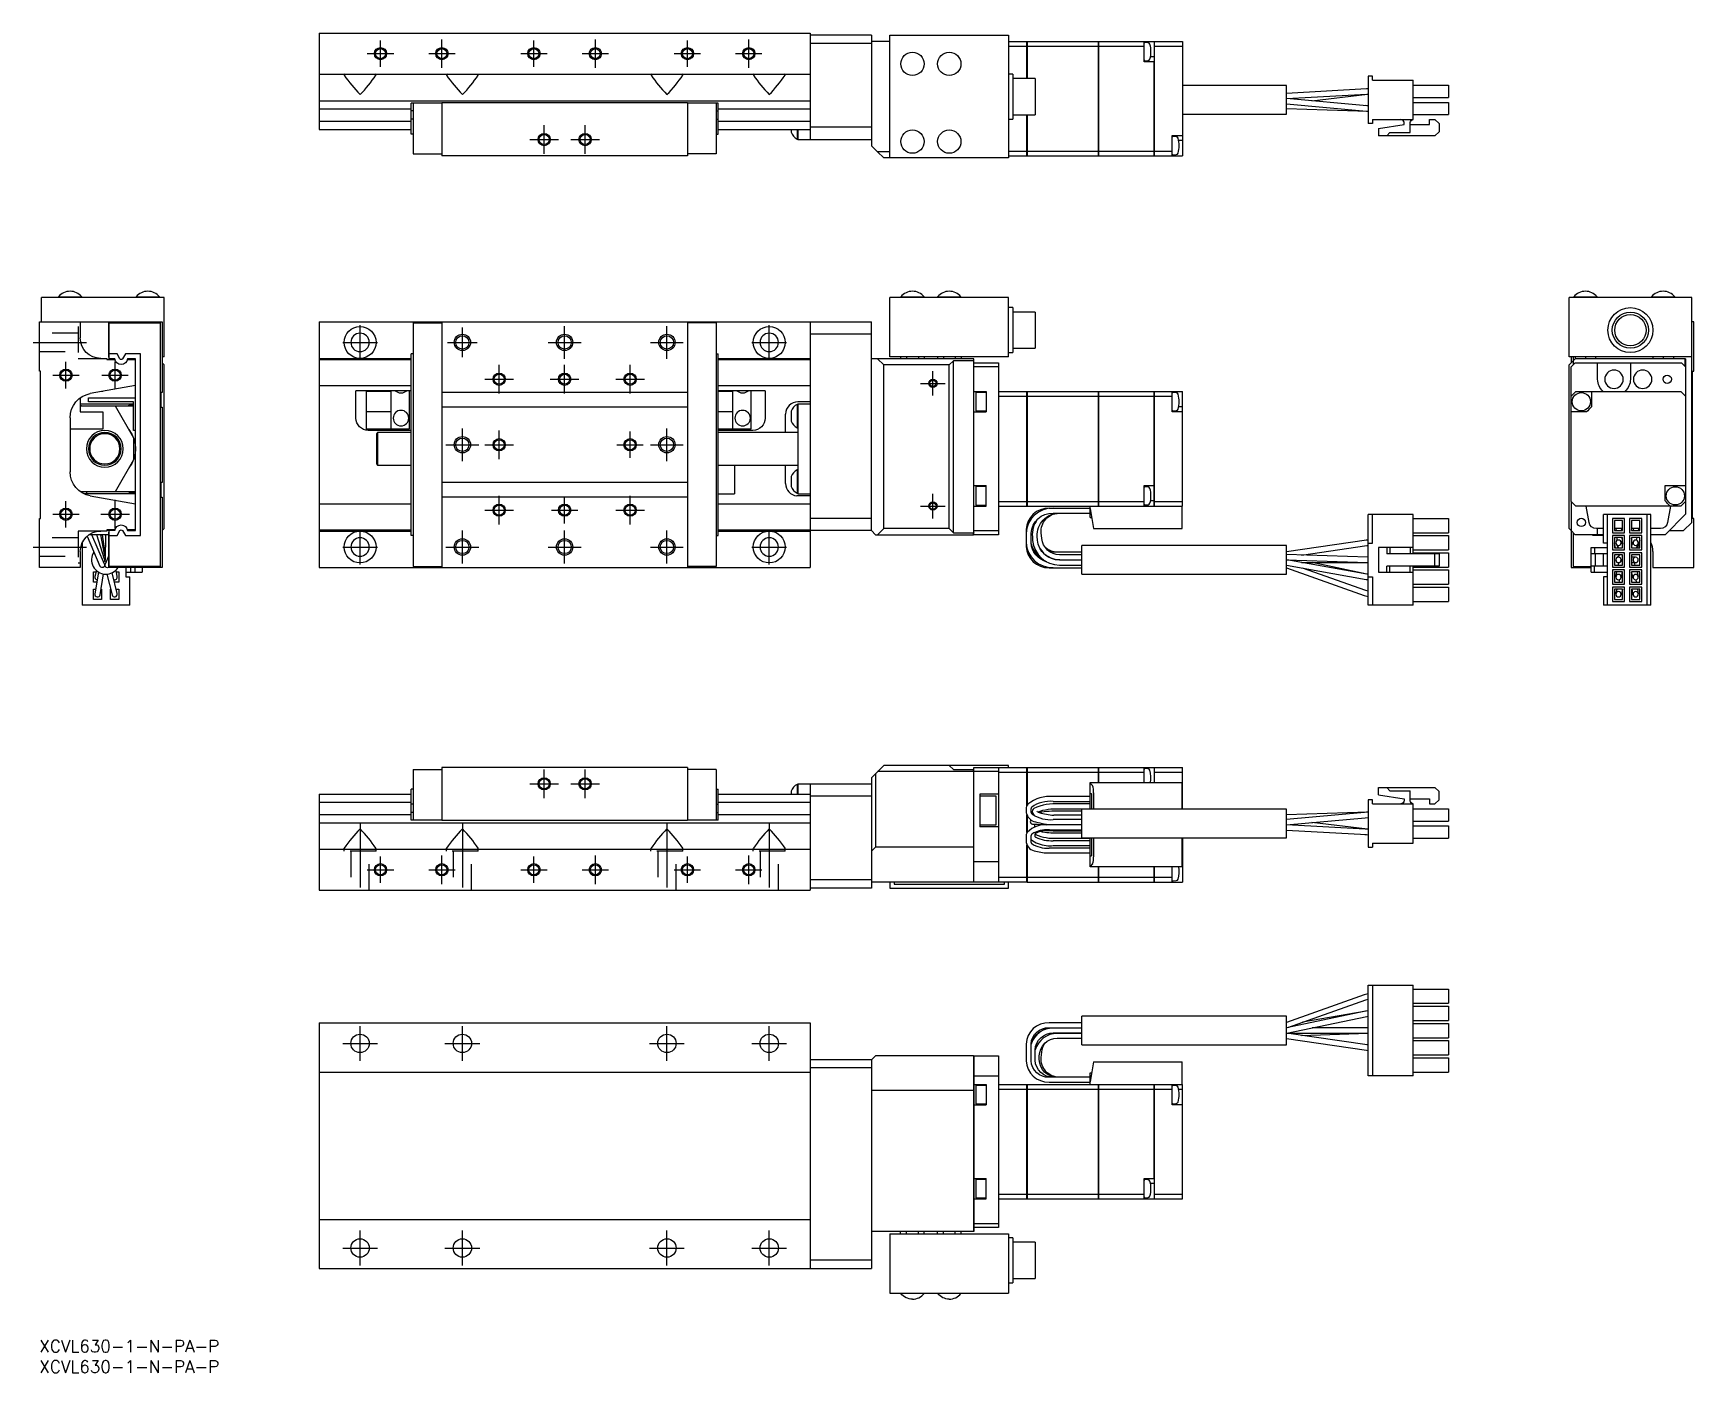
# Model space of a CAD drawing. Extents: x -1 to 404, y -8 to 319.
import ezdxf

# ---------------------------------------------------------------- set-up
doc = ezdxf.new("R2010")
doc.units = 0
doc.header["$LTSCALE"] = 0.5
doc.linetypes.add('CENTER', pattern=[50.8, 31.75, -6.35, 6.35, -6.35])
doc.linetypes.add('DASHED', pattern=[19.05, 12.7, -6.35])
for name, color, linetype in [('MSM_CENTER', 1, 'CENTER'), ('MSM_CONTINUOUS', 7, 'CONTINUOUS'), ('MSM_DASHED', 4, 'DASHED'), ('MSM_NARROW', 5, 'CONTINUOUS'), ('MSM_PART_NUMBER', 7, 'CONTINUOUS')]:
    doc.layers.add(name, color=color, linetype=linetype)
doc.styles.get("Standard").update_dxf_attribs({"font": 'txt.shx', "height": 3, "bigfont": 'bigfont.shx'})

msp = doc.modelspace()

# ---------------------------------------------------------------- texts
at = {"layer": 'MSM_PART_NUMBER'}
for p in [(0, -3), (0, -8)]:
    msp.add_text('XCVL630-1-N-PA-P', height=3, dxfattribs=at).set_placement(p)

# ---------------------------------------------------------------- linework, layer by layer
at = {"layer": 'MSM_CENTER'}
for p, q in [((83.38, 311.18), (83.38, 317.64)), ((98.38, 310.91), (98.38, 317.91)), ((120.88, 311.18), (120.88, 317.64)), ((135.88, 310.91), (135.88, 317.91)), ((158.38, 311.18), (158.38, 317.64)), ((173.38, 310.91), (173.38, 317.91)), ((80.15, 314.41), (86.61, 314.41)), ((95.15, 314.41), (101.61, 314.41)), ((117.65, 314.41), (124.11, 314.41)), ((132.65, 314.41), (139.11, 314.41)), ((155.15, 314.41), (161.61, 314.41)), ((170.15, 314.41), (176.61, 314.41)), ((123.38, 289.91), (123.38, 296.91)), ((133.38, 289.91), (133.38, 296.91)), ((119.88, 293.41), (126.88, 293.41)), ((129.88, 293.41), (136.88, 293.41)), ((78.38, 239.58), (78.38, 248.08)), ((128.38, 239.83), (128.38, 247.83)), ((153.38, 239.83), (153.38, 247.83)), ((178.38, 239.58), (178.38, 248.08)), ((-1.5, 243.83), (11.5, 243.83)), ((74.13, 243.83), (82.63, 243.83)), ((99.76, 243.83), (107.01, 243.83)), ((103.38, 240.21), (103.38, 247.46)), ((124.38, 243.83), (132.38, 243.83)), ((149.38, 243.83), (157.38, 243.83)), ((174.13, 243.83), (182.63, 243.83)), ((3.27, 235.83), (9.73, 235.83)), ((6.5, 232.61), (6.5, 239.06)), ((15.27, 235.83), (21.73, 235.83)), ((18.5, 232.61), (18.5, 239.06)), ((112.38, 231.33), (112.38, 238.33)), ((128.38, 231.33), (128.38, 238.33)), ((144.38, 231.33), (144.38, 238.33)), ((218.38, 230.83), (218.38, 236.83)), ((108.88, 234.83), (115.88, 234.83)), ((124.88, 234.83), (131.88, 234.83)), ((140.88, 234.83), (147.88, 234.83)), ((215.38, 233.83), (221.38, 233.83)), ((103.38, 214.83), (103.38, 222.83)), ((112.38, 215.33), (112.38, 222.33)), ((144.38, 215.61), (144.38, 222.06)), ((153.38, 214.83), (153.38, 222.83)), ((99.38, 218.83), (107.38, 218.83)), ((108.88, 218.83), (115.88, 218.83)), ((141.15, 218.83), (147.61, 218.83)), ((149.38, 218.83), (157.38, 218.83)), ((6.5, 198.61), (6.5, 205.06)), ((18.5, 198.33), (18.5, 205.33)), ((112.38, 199.33), (112.38, 206.33)), ((128.38, 199.61), (128.38, 206.06)), ((144.38, 199.33), (144.38, 206.33)), ((215.38, 203.83), (221.38, 203.83)), ((218.38, 200.83), (218.38, 206.83)), ((3.27, 201.83), (9.73, 201.83)), ((15, 201.83), (22, 201.83)), ((108.88, 202.83), (115.88, 202.83)), ((125.15, 202.83), (131.61, 202.83)), ((140.88, 202.83), (147.88, 202.83)), ((78.38, 189.58), (78.38, 198.08)), ((103.38, 189.83), (103.38, 197.83)), ((128.38, 189.83), (128.38, 197.83)), ((153.38, 189.83), (153.38, 197.83)), ((178.38, 189.58), (178.38, 198.08)), ((-1.5, 193.83), (11.5, 193.83)), ((74.13, 193.83), (82.63, 193.83)), ((99.38, 193.83), (107.38, 193.83)), ((124.38, 193.83), (132.38, 193.83)), ((149.38, 193.83), (157.38, 193.83)), ((174.13, 193.83), (182.63, 193.83)), ((123.38, 132.45), (123.38, 139.45)), ((133.38, 132.45), (133.38, 139.45)), ((119.88, 135.95), (126.88, 135.95)), ((129.88, 135.95), (136.88, 135.95)), ((78.38, 126.45), (78.38, 107.95)), ((103.38, 126.45), (103.38, 107.95)), ((153.38, 126.45), (153.38, 107.95)), ((178.38, 126.45), (178.38, 107.95)), ((83.38, 111.72), (83.38, 118.18)), ((98.38, 111.45), (98.38, 118.45)), ((120.88, 111.72), (120.88, 118.18)), ((135.88, 111.45), (135.88, 118.45)), ((158.38, 111.72), (158.38, 118.18)), ((173.38, 111.45), (173.38, 118.45)), ((80.15, 114.95), (86.61, 114.95)), ((95.15, 114.95), (101.61, 114.95)), ((117.65, 114.95), (124.11, 114.95)), ((132.65, 114.95), (139.11, 114.95)), ((155.15, 114.95), (161.61, 114.95)), ((170.15, 114.95), (176.61, 114.95)), ((78.38, 68.25), (78.38, 76.75)), ((103.38, 68.25), (103.38, 76.75)), ((153.38, 68.25), (153.38, 76.75)), ((178.38, 68.25), (178.38, 76.75)), ((74.13, 72.5), (82.63, 72.5)), ((99.13, 72.5), (107.63, 72.5)), ((149.13, 72.5), (157.63, 72.5)), ((174.13, 72.5), (182.63, 72.5)), ((78.38, 18.25), (78.38, 26.75)), ((103.38, 18.25), (103.38, 26.75)), ((153.38, 18.25), (153.38, 26.75)), ((178.38, 18.25), (178.38, 26.75)), ((74.13, 22.5), (82.63, 22.5)), ((99.13, 22.5), (107.63, 22.5)), ((149.13, 22.5), (157.63, 22.5)), ((174.13, 22.5), (182.63, 22.5))]:
    msp.add_line(p, q, dxfattribs=at)
at = {"layer": 'MSM_CONTINUOUS'}
for p, q in [((68.38, 319.41), (188.38, 319.41)), ((68.38, 319.41), (68.38, 295.91)), ((188.38, 319.41), (188.38, 293.41)), ((203.38, 318.91), (188.38, 318.91)), ((203.38, 316.91), (188.38, 316.91)), ((203.38, 318.91), (203.38, 291.91)), ((207.88, 317.41), (203.38, 317.41)), ((207.88, 318.91), (236.88, 318.91)), ((207.88, 288.91), (207.88, 318.91)), ((236.88, 318.91), (236.88, 288.91)), ((236.88, 317.41), (241.37, 317.41)), ((241.37, 308.33), (241.37, 317.41)), ((241.38, 317.41), (241.38, 308.33)), ((241.38, 317.41), (258.87, 317.41)), ((258.87, 289.41), (258.87, 317.41)), ((258.88, 317.4), (258.87, 317.4)), ((258.88, 317.41), (272.48, 317.41)), ((258.88, 317.41), (258.88, 289.41)), ((269.98, 312.41), (269.98, 317.41)), ((270.97, 317.07), (270.2, 317.14)), ((272.49, 317.41), (279.38, 317.41)), ((272.49, 317.41), (272.49, 289.41)), ((279.38, 317.41), (279.38, 289.41)), ((236.88, 316.25), (241.37, 316.25)), ((241.38, 316.25), (258.87, 316.25)), ((258.88, 316.24), (258.87, 316.24)), ((258.88, 316.25), (269.98, 316.25)), ((270.2, 312.68), (270.97, 312.74)), ((272.48, 313.66), (271.55, 313.66)), ((272.49, 316.25), (279.38, 316.25)), ((68.38, 309.41), (188.38, 309.41)), ((74.64, 309.41), (74.48, 309.28)), ((74.48, 309.28), (74.51, 309.17)), ((82.28, 309.29), (82.13, 309.41)), ((82.25, 309.15), (82.28, 309.25)), ((82.28, 309.25), (82.28, 309.29)), ((99.64, 309.41), (99.48, 309.28)), ((99.48, 309.28), (99.51, 309.17)), ((107.28, 309.29), (107.13, 309.41)), ((107.25, 309.15), (107.28, 309.25)), ((107.28, 309.25), (107.28, 309.29)), ((149.64, 309.41), (149.48, 309.28)), ((149.48, 309.28), (149.51, 309.17)), ((157.28, 309.29), (157.13, 309.41)), ((157.25, 309.15), (157.28, 309.25)), ((157.28, 309.25), (157.28, 309.29)), ((174.64, 309.41), (174.48, 309.28)), ((174.48, 309.28), (174.51, 309.17)), ((182.28, 309.29), (182.13, 309.41)), ((182.25, 309.15), (182.28, 309.25)), ((182.28, 309.25), (182.28, 309.29)), ((237.88, 309.41), (236.88, 309.41)), ((237.88, 309.41), (237.88, 298.41)), ((241.38, 308.48), (241.37, 308.46)), ((272.48, 312.41), (269.98, 312.41)), ((272.48, 289.41), (272.48, 312.41)), ((324.78, 308.91), (324.78, 297.31)), ((325.78, 308.91), (324.78, 308.91)), ((325.78, 307.91), (325.78, 308.91)), ((243.38, 308.33), (237.88, 308.33)), ((243.38, 308.33), (243.38, 299.48)), ((304.78, 306.64), (279.38, 306.64)), ((304.78, 299.64), (304.78, 306.64)), ((324.36, 305.83), (304.78, 304.71)), ((304.78, 303.41), (324.44, 304.54)), ((311.01, 302.86), (324.56, 304.52)), ((324.78, 305.85), (324.36, 305.83)), ((324.44, 304.54), (324.78, 304.55)), ((324.77, 304.54), (324.78, 304.54)), ((325.78, 307.91), (335.78, 307.91)), ((335.78, 298.31), (335.78, 307.91)), ((335.78, 306.71), (344.38, 306.71)), ((344.38, 306.71), (344.38, 303.71)), ((68.38, 302.91), (188.38, 302.91)), ((68.38, 300.94), (90.88, 300.94)), ((98.38, 302.31), (90.88, 302.31)), ((90.88, 294.71), (90.88, 302.31)), ((91.38, 300.43), (90.88, 300.43)), ((91.38, 302.31), (91.38, 289.91)), ((158.38, 302.41), (98.38, 302.41)), ((98.38, 302.41), (98.38, 289.41)), ((158.38, 302.41), (158.38, 289.41)), ((165.88, 302.31), (158.38, 302.31)), ((165.38, 302.31), (165.38, 289.91)), ((165.38, 300.43), (165.88, 300.43)), ((165.88, 294.71), (165.88, 302.31)), ((165.88, 300.94), (188.38, 300.94)), ((304.78, 302.11), (324.31, 300.39)), ((304.78, 301.01), (324.65, 300.36)), ((324.43, 301.69), (304.81, 303.41)), ((324.78, 301.68), (324.01, 301.73)), ((324.31, 300.39), (324.78, 300.36)), ((324.78, 301.67), (324.43, 301.69)), ((324.65, 300.36), (324.78, 300.36)), ((335.78, 303.71), (344.38, 303.71)), ((335.78, 302.51), (344.38, 302.51)), ((344.38, 302.51), (344.38, 299.51)), ((68.38, 297.87), (90.88, 297.87)), ((91.38, 298.38), (90.88, 298.38)), ((165.38, 298.38), (165.88, 298.38)), ((165.88, 297.87), (188.38, 297.87)), ((203.38, 296.41), (188.38, 296.41)), ((236.88, 298.41), (237.88, 298.41)), ((237.88, 299.48), (243.38, 299.48)), ((241.37, 289.41), (241.37, 299.48)), ((241.37, 298.71), (241.38, 298.69)), ((241.38, 299.48), (241.38, 289.41)), ((279.38, 299.64), (304.78, 299.64)), ((325.78, 297.31), (324.78, 297.31)), ((325.78, 298.31), (335.78, 298.31)), ((325.78, 298.31), (325.78, 297.31)), ((327.28, 296.11), (333.53, 297.11)), ((333.53, 297.11), (333.53, 297.56)), ((335.03, 295.11), (335.03, 297.56)), ((335.03, 297.11), (339.78, 297.11)), ((335.78, 299.51), (344.38, 299.51)), ((339.78, 298.31), (341.08, 298.31)), ((339.78, 297.11), (339.78, 298.31)), ((341.08, 298.31), (342.08, 297.31)), ((342.08, 297.31), (342.08, 295.31)), ((68.38, 295.91), (90.88, 295.91)), ((91.38, 294.71), (90.88, 294.71)), ((165.38, 294.71), (165.88, 294.71)), ((165.88, 295.91), (188.38, 295.91)), ((183.73, 295.91), (183.73, 295.2)), ((185.18, 295.91), (185.18, 293.55)), ((185.18, 293.55), (185.38, 293.55)), ((185.38, 295.91), (185.38, 293.41)), ((185.38, 293.41), (203.38, 293.41)), ((276.88, 294.41), (279.38, 294.41)), ((276.88, 289.41), (276.88, 294.41)), ((277.86, 294.07), (277.09, 294.14)), ((279.38, 293.16), (278.44, 293.16)), ((327.28, 296.11), (327.28, 294.31)), ((341.08, 294.31), (327.28, 294.31)), ((329.28, 294.31), (330.08, 295.11)), ((330.08, 295.11), (335.03, 295.11)), ((342.08, 295.31), (341.08, 294.31)), ((91.38, 289.91), (98.38, 289.91)), ((158.38, 289.41), (98.38, 289.41)), ((165.38, 289.91), (158.38, 289.91)), ((204.88, 290.41), (203.38, 291.91)), ((207.88, 290.41), (204.88, 290.41)), ((206.38, 288.91), (204.88, 290.41)), ((236.88, 288.91), (206.38, 288.91)), ((236.88, 290.56), (241.37, 290.56)), ((236.88, 289.41), (241.37, 289.41)), ((241.38, 290.56), (258.87, 290.56)), ((241.38, 289.41), (258.87, 289.41)), ((258.88, 290.57), (258.87, 290.57)), ((258.88, 289.42), (258.87, 289.42)), ((258.88, 290.56), (272.48, 290.56)), ((258.88, 289.41), (272.48, 289.41)), ((272.49, 290.56), (276.88, 290.56)), ((272.49, 289.41), (279.38, 289.41)), ((277.09, 289.68), (277.86, 289.74)), ((0.5, 248.83), (0.5, 254.83)), ((30.5, 254.83), (0.5, 254.83)), ((4.65, 254.99), (10.35, 254.99)), ((4.65, 254.99), (4.65, 254.83)), ((10.35, 254.83), (10.35, 254.99)), ((23.65, 254.99), (29.35, 254.99)), ((23.65, 254.99), (23.65, 254.83)), ((29.35, 254.83), (29.35, 254.99)), ((30.5, 240.33), (30.5, 254.83)), ((207.88, 240.33), (207.88, 254.83)), ((236.88, 254.83), (207.88, 254.83)), ((210.53, 254.99), (216.23, 254.99)), ((210.53, 254.99), (210.53, 254.83)), ((216.23, 254.83), (216.23, 254.99)), ((219.53, 254.99), (225.23, 254.99)), ((219.53, 254.99), (219.53, 254.83)), ((225.23, 254.83), (225.23, 254.99)), ((236.88, 240.33), (236.88, 254.83)), ((237.88, 252.33), (236.88, 252.33)), ((237.88, 252.33), (237.88, 241.33)), ((403.84, 254.83), (373.84, 254.83)), ((373.84, 240.33), (373.84, 254.83)), ((374.99, 254.99), (380.69, 254.99)), ((374.99, 254.99), (374.99, 254.83)), ((380.69, 254.83), (380.69, 254.99)), ((393.99, 254.99), (399.69, 254.99)), ((393.99, 254.99), (393.99, 254.83)), ((399.69, 254.83), (399.69, 254.99)), ((403.84, 199.83), (403.84, 254.83)), ((0, 248.83), (30, 248.83)), ((0, 236.83), (0, 248.83)), ((10, 248.83), (10, 244.93)), ((17, 240.23), (17, 248.83)), ((17.1, 239.83), (17.1, 248.63)), ((17.1, 248.63), (29.5, 248.63)), ((29.5, 248.63), (29.5, 189.03)), ((30, 248.83), (30, 231.63)), ((68.38, 248.83), (68.38, 188.83)), ((68.38, 248.83), (203.38, 248.83)), ((91.38, 248.63), (98.38, 248.63)), ((91.38, 248.63), (91.38, 189.03)), ((98.38, 248.83), (98.38, 188.83)), ((158.38, 248.83), (158.38, 188.83)), ((165.38, 248.63), (158.38, 248.63)), ((165.38, 248.63), (165.38, 189.03)), ((188.38, 248.83), (188.38, 188.83)), ((203.38, 197.83), (203.38, 248.83)), ((243.38, 251.26), (237.88, 251.26)), ((243.38, 251.26), (243.38, 242.41)), ((404.34, 248.83), (403.84, 248.83)), ((404.34, 236.83), (404.34, 248.83)), ((203.38, 245.83), (188.38, 245.83)), ((15, 239.93), (16.5, 239.93)), ((16.5, 239.93), (16.5, 239.63)), ((16.5, 239.63), (18.46, 239.63)), ((17.1, 240.23), (17, 240.23)), ((18.98, 241.03), (17.1, 241.03)), ((18.42, 239.83), (17.1, 239.83)), ((19.66, 239.84), (18.98, 241.03)), ((21.03, 241.03), (20.34, 239.84)), ((24.7, 241.03), (21.03, 241.03)), ((21.54, 239.63), (23.5, 239.63)), ((23.5, 239.83), (21.58, 239.83)), ((23.5, 197.83), (23.5, 239.83)), ((24.7, 196.63), (24.7, 241.03)), ((30.5, 240.33), (30, 240.33)), ((68.38, 239.93), (90.88, 239.93)), ((68.38, 239.63), (90.88, 239.63)), ((90.88, 196.63), (90.88, 241.03)), ((91.38, 241.03), (90.88, 241.03)), ((165.38, 241.03), (165.88, 241.03)), ((165.88, 196.63), (165.88, 241.03)), ((165.88, 239.93), (188.38, 239.93)), ((165.88, 239.63), (188.38, 239.63)), ((228.38, 239.83), (203.38, 239.83)), ((206.38, 238.33), (204.88, 239.83)), ((236.88, 240.33), (207.88, 240.33)), ((210.5, 240.33), (210.5, 239.83)), ((211.94, 240.33), (211.94, 239.83)), ((214.83, 240.33), (214.83, 239.83)), ((216.27, 240.33), (216.27, 239.83)), ((219.5, 240.33), (219.5, 239.83)), ((220.94, 240.33), (220.94, 239.83)), ((223.83, 240.33), (223.83, 239.83)), ((225.27, 240.33), (225.27, 239.83)), ((228.38, 196.83), (228.38, 239.83)), ((236.88, 241.33), (237.88, 241.33)), ((237.88, 242.41), (243.38, 242.41)), ((403.84, 240.33), (373.84, 240.33)), ((375.34, 239.83), (373.84, 238.33)), ((374.34, 240.33), (374.34, 238.83)), ((374.84, 240.33), (374.84, 238.33)), ((375.34, 240.33), (375.34, 239.83)), ((402.34, 239.83), (375.34, 239.83)), ((377.84, 240.33), (377.84, 239.83)), ((380.34, 240.33), (380.34, 239.83)), ((394.34, 240.33), (394.34, 239.83)), ((396.84, 240.33), (396.84, 239.83)), ((399.34, 240.33), (399.34, 239.83)), ((402.24, 237.93), (402.24, 239.83)), ((402.34, 239.83), (402.34, 230.72)), ((0.3, 236.83), (0, 236.83)), ((0.3, 200.83), (0.3, 236.83)), ((30.5, 238.33), (30, 238.83)), ((30.5, 198.33), (30.5, 238.33)), ((206.38, 198.33), (206.38, 238.33)), ((222.38, 238.33), (206.38, 238.33)), ((223.38, 239.33), (222.38, 238.33)), ((222.38, 198.33), (222.38, 238.33)), ((228.38, 239.33), (223.38, 239.33)), ((223.38, 197.33), (223.38, 239.33)), ((228.38, 238.83), (234.38, 238.83)), ((234.38, 237.83), (228.38, 237.83)), ((234.38, 238.83), (234.38, 196.83)), ((373.84, 198.33), (373.84, 238.33)), ((375.34, 238.83), (374.34, 237.83)), ((374.34, 230.73), (374.34, 237.83)), ((375.34, 238.83), (401.34, 238.83)), ((380.84, 234.83), (380.84, 238.83)), ((388.84, 238.83), (388.84, 234.83)), ((402.34, 237.83), (401.34, 238.83)), ((404.04, 236.83), (404.34, 236.83)), ((404.04, 200.83), (404.04, 236.83)), ((23.5, 233.28), (12.46, 231.33)), ((15.5, 231.83), (15.29, 231.83)), ((15.5, 231.87), (15.5, 231.83)), ((30, 231.63), (29.65, 231.63)), ((29.65, 231.63), (29.65, 228.03)), ((68.38, 233.28), (90.88, 233.28)), ((90.88, 231.96), (77.38, 231.96)), ((77.38, 225.33), (77.38, 231.96)), ((79.88, 231.96), (79.88, 222.63)), ((85.88, 231.83), (79.88, 231.83)), ((85.88, 231.96), (85.88, 222.63)), ((90.38, 231.96), (90.38, 222.63)), ((158.38, 231.63), (98.38, 231.63)), ((165.88, 233.28), (188.38, 233.28)), ((177.38, 231.96), (165.88, 231.96)), ((169.38, 231.83), (165.88, 231.83)), ((169.38, 231.96), (169.38, 222.63)), ((173.88, 231.96), (173.88, 222.63)), ((177.38, 231.96), (177.38, 225.33)), ((228.38, 231.83), (231.38, 231.83)), ((228.88, 231.58), (228.88, 227.08)), ((231.38, 231.58), (228.88, 231.58)), ((231.38, 231.83), (231.38, 226.83)), ((234.38, 231.83), (241.37, 231.83)), ((241.37, 203.83), (241.37, 231.83)), ((241.38, 231.83), (258.87, 231.83)), ((241.38, 231.83), (241.38, 203.83)), ((258.87, 203.83), (258.87, 231.83)), ((258.88, 231.82), (258.87, 231.82)), ((258.88, 231.83), (272.48, 231.83)), ((258.88, 231.83), (258.88, 203.83)), ((272.48, 203.83), (272.48, 231.83)), ((272.49, 231.83), (279.38, 231.83)), ((272.49, 231.83), (272.49, 203.83)), ((276.88, 226.83), (276.88, 231.83)), ((277.86, 231.5), (277.09, 231.57)), ((279.38, 203.83), (279.38, 231.83)), ((375.49, 231.83), (401.18, 231.83)), ((379.34, 231.83), (379.34, 228.08)), ((10, 230.3), (10, 226.83)), ((10, 228.83), (23, 228.83)), ((10.05, 228.33), (23, 228.33)), ((12, 230.33), (23.5, 230.33)), ((12, 229.33), (12, 230.33)), ((23, 229.33), (12, 229.33)), ((18.5, 228.33), (23, 220.54)), ((23, 222.33), (23, 229.33)), ((29.65, 228.03), (30, 228.03)), ((30, 228.03), (30, 209.63)), ((158.38, 228.03), (98.38, 228.03)), ((185.18, 228.69), (185.18, 222.97)), ((185.38, 228.69), (185.18, 228.69)), ((188.38, 229.32), (185.38, 229.32)), ((185.38, 228.83), (188.38, 228.83)), ((185.38, 228.83), (185.38, 206.83)), ((234.38, 230.68), (241.37, 230.68)), ((241.38, 230.68), (258.87, 230.68)), ((258.88, 230.68), (258.87, 230.68)), ((258.88, 230.68), (272.48, 230.68)), ((272.49, 230.68), (276.88, 230.68)), ((279.38, 228.08), (278.44, 228.08)), ((374.34, 204.99), (374.34, 230.68)), ((402.34, 230.68), (402.34, 204.99)), ((7.5, 225.43), (7.5, 212.24)), ((10, 226.83), (15.5, 226.83)), ((15.5, 226.83), (15.5, 222.63)), ((85.88, 226.83), (79.88, 226.83)), ((169.38, 226.83), (165.88, 226.83)), ((182.38, 221.83), (182.38, 226.32)), ((183.73, 227.04), (183.73, 224.62)), ((228.38, 226.83), (231.38, 226.83)), ((228.88, 227.08), (231.38, 227.08)), ((279.38, 226.83), (276.88, 226.83)), ((277.09, 227.1), (277.86, 227.17)), ((378.09, 226.83), (374.34, 226.83)), ((15.5, 222.63), (7.5, 222.63)), ((23.5, 222.33), (23, 222.33)), ((23, 220.54), (23, 215.13)), ((90.38, 222.63), (79.88, 222.63)), ((90.88, 222.33), (80.38, 222.33)), ((82.68, 221.83), (82.38, 221.53)), ((82.38, 221.53), (82.38, 214.13)), ((82.68, 221.83), (82.68, 213.83)), ((90.88, 221.83), (82.68, 221.83)), ((173.88, 222.63), (165.88, 222.63)), ((174.38, 222.33), (165.88, 222.33)), ((185.38, 221.83), (165.88, 221.83)), ((185.18, 222.97), (185.38, 222.97)), ((23, 215.13), (18.5, 207.33)), ((82.38, 214.13), (82.68, 213.83)), ((82.68, 213.83), (90.88, 213.83)), ((165.88, 213.83), (185.38, 213.83)), ((169.88, 213.83), (169.88, 206.83)), ((182.38, 209.32), (182.38, 213.83)), ((183.73, 211.04), (183.73, 208.62)), ((185.18, 212.69), (185.18, 206.97)), ((185.38, 212.69), (185.18, 212.69)), ((23.5, 207.33), (10.05, 207.33)), ((11.5, 207.33), (11.5, 206.83)), ((30, 209.63), (29.65, 209.63)), ((29.65, 209.63), (29.65, 206.03)), ((158.38, 209.63), (98.38, 209.63)), ((228.38, 208.83), (231.38, 208.83)), ((228.88, 208.58), (228.88, 204.08)), ((231.38, 208.58), (228.88, 208.58)), ((231.38, 203.83), (231.38, 208.83)), ((269.98, 208.83), (272.48, 208.83)), ((269.98, 203.83), (269.98, 208.83)), ((270.97, 208.5), (270.2, 208.57)), ((397.34, 208.83), (402.34, 208.83)), ((397.34, 205.08), (397.34, 208.83)), ((23.5, 206.83), (11.05, 206.83)), ((12.46, 206.33), (23.5, 204.39)), ((29.65, 206.03), (30, 206.03)), ((30, 206.03), (30, 188.83)), ((68.38, 204.39), (90.88, 204.39)), ((158.38, 206.03), (98.38, 206.03)), ((165.88, 206.83), (169.88, 206.83)), ((165.88, 204.39), (188.38, 204.39)), ((185.18, 206.97), (185.38, 206.97)), ((185.38, 206.83), (188.38, 206.83)), ((188.38, 206.32), (185.38, 206.32)), ((228.38, 203.83), (231.38, 203.83)), ((228.88, 204.08), (231.38, 204.08)), ((234.38, 204.99), (241.37, 204.99)), ((234.38, 203.83), (241.37, 203.83)), ((241.38, 204.99), (258.87, 204.99)), ((241.38, 203.83), (279.38, 203.83)), ((256.78, 203.28), (246.78, 203.28)), ((256.78, 201.03), (256.78, 203.83)), ((256.78, 203.23), (257.65, 198.33)), ((258.88, 204.99), (258.87, 204.99)), ((258.88, 203.84), (258.87, 203.84)), ((258.88, 204.99), (269.98, 204.99)), ((270.2, 204.1), (270.97, 204.17)), ((272.48, 205.08), (271.55, 205.08)), ((272.49, 204.99), (279.38, 204.99)), ((279.28, 198.33), (279.28, 203.83)), ((374.34, 204.94), (374.34, 188.83)), ((401.18, 203.83), (375.49, 203.83)), ((378.74, 199.82), (378.04, 203.83)), ((398.64, 203.83), (397.93, 199.82)), ((402.34, 204.94), (402.34, 201.83)), ((0, 188.83), (0, 200.83)), ((0, 200.83), (0.3, 200.83)), ((203.38, 200.83), (188.38, 200.83)), ((247.78, 202.08), (256.78, 202.08)), ((256.78, 201.03), (257.17, 201.03)), ((335.78, 201.78), (324.78, 201.78)), ((324.78, 179.58), (324.78, 201.78)), ((325.78, 194.78), (325.78, 201.78)), ((335.78, 192.18), (335.78, 201.78)), ((335.78, 200.83), (344.38, 200.83)), ((344.38, 200.83), (344.38, 197.33)), ((382.23, 194.78), (382.23, 201.78)), ((393.83, 201.78), (382.23, 201.78)), ((383.23, 179.58), (383.23, 201.78)), ((384.43, 200.83), (384.43, 197.33)), ((387.43, 200.83), (384.43, 200.83)), ((384.93, 200.33), (384.93, 197.83)), ((386.93, 200.33), (384.93, 200.33)), ((386.93, 197.83), (386.93, 200.33)), ((387.43, 197.33), (387.43, 200.83)), ((391.63, 200.83), (388.63, 200.83)), ((388.63, 200.83), (388.63, 197.33)), ((389.13, 200.33), (389.13, 197.83)), ((391.13, 200.33), (389.13, 200.33)), ((391.13, 197.83), (391.13, 200.33)), ((391.63, 197.33), (391.63, 200.83)), ((392.83, 201.78), (392.83, 179.58)), ((393.83, 179.58), (393.83, 201.78)), ((397.34, 196.83), (402.34, 201.83)), ((401.84, 197.83), (403.84, 199.83)), ((404.34, 200.83), (404.04, 200.83)), ((404.34, 188.83), (404.34, 200.83)), ((10.5, 194.92), (10.5, 179.58)), ((11.69, 196.48), (14.8, 189.15)), ((17, 196.83), (12.14, 196.83)), ((12.14, 196.83), (12.14, 196.83)), ((15.9, 189.62), (12.84, 196.83)), ((15.92, 190.87), (14.01, 196.83)), ((16.5, 197.73), (15, 197.73)), ((15.94, 192.1), (15.03, 196.83)), ((15.17, 196.13), (15.2, 196.13)), ((15.2, 196.13), (15.2, 195.95)), ((15.34, 196.83), (16.06, 191.9)), ((16.18, 196.83), (16.05, 190.7)), ((16.5, 198.03), (16.5, 197.73)), ((18.46, 198.03), (16.5, 198.03)), ((18.42, 197.83), (16.5, 197.83)), ((17, 188.83), (17, 197.43)), ((17, 197.43), (17.1, 197.43)), ((17.1, 189.03), (17.1, 197.83)), ((17.1, 196.63), (18.98, 196.63)), ((18.98, 196.63), (19.66, 197.83)), ((20.34, 197.83), (21.03, 196.63)), ((21.03, 196.63), (24.7, 196.63)), ((23.5, 198.03), (21.54, 198.03)), ((21.58, 197.83), (23.5, 197.83)), ((23.2, 198.03), (23, 197.83)), ((30, 197.83), (30.5, 198.33)), ((68.38, 198.03), (90.88, 198.03)), ((68.38, 197.73), (90.88, 197.73)), ((91.38, 196.63), (90.88, 196.63)), ((165.38, 196.63), (165.88, 196.63)), ((165.88, 198.03), (188.38, 198.03)), ((165.88, 197.73), (188.38, 197.73)), ((203.38, 197.83), (188.38, 197.83)), ((203.38, 197.83), (204.38, 196.83)), ((204.38, 196.83), (228.28, 196.83)), ((204.88, 196.83), (206.38, 198.33)), ((222.38, 198.33), (206.38, 198.33)), ((222.38, 198.33), (223.38, 197.33)), ((223.38, 197.33), (228.29, 197.33)), ((228.38, 196.93), (228.28, 196.83)), ((228.38, 197.46), (228.29, 197.33)), ((228.29, 196.84), (228.29, 197.33)), ((228.38, 197.83), (234.38, 197.83)), ((234.38, 196.83), (228.38, 196.83)), ((241.18, 198.08), (241.18, 193.99)), ((242.38, 194.91), (242.38, 197.16)), ((242.69, 196.32), (242.76, 195.4)), ((243.95, 195.49), (243.88, 196.42)), ((244.98, 195.93), (244.86, 197.32)), ((257.65, 198.33), (279.28, 198.33)), ((324.31, 195.47), (304.78, 192.64)), ((324.78, 195.52), (324.28, 195.47)), ((335.78, 197.33), (344.38, 197.33)), ((335.78, 196.63), (344.38, 196.63)), ((344.38, 196.63), (344.38, 193.13)), ((373.84, 198.33), (374.34, 197.83)), ((374.34, 197.83), (375.34, 196.83)), ((374.84, 197.33), (374.84, 189.03)), ((382.23, 196.83), (375.34, 196.83)), ((379.64, 196.63), (379.64, 196.83)), ((382.23, 196.63), (379.64, 196.63)), ((382.23, 198.33), (380.52, 198.33)), ((380.84, 196.83), (380.84, 198.33)), ((384.43, 197.33), (387.43, 197.33)), ((384.43, 196.63), (384.43, 193.13)), ((387.43, 196.63), (384.43, 196.63)), ((386.93, 198.33), (384.93, 198.33)), ((384.93, 197.83), (386.93, 197.83)), ((386.93, 196.13), (384.93, 196.13)), ((384.93, 196.13), (384.93, 193.63)), ((385.19, 193.63), (384.93, 194.82)), ((385.44, 197.83), (385.4, 198.33)), ((385.64, 195.46), (385.58, 196.13)), ((386.93, 194.49), (386.49, 195.22)), ((386.6, 198.33), (386.65, 197.83)), ((386.79, 196.13), (386.93, 194.5)), ((386.93, 197.96), (386.93, 198.33)), ((386.93, 193.63), (386.93, 196.13)), ((387.43, 193.13), (387.43, 196.63)), ((388.63, 197.33), (391.63, 197.33)), ((388.63, 196.63), (388.63, 193.13)), ((391.63, 196.63), (388.63, 196.63)), ((391.13, 198.33), (389.13, 198.33)), ((389.13, 197.83), (391.13, 197.83)), ((389.13, 196.13), (389.13, 193.63)), ((391.13, 196.13), (389.13, 196.13)), ((389.13, 195.95), (389.17, 196.13)), ((389.53, 195.12), (389.13, 194.12)), ((389.14, 197.83), (389.21, 198.33)), ((389.59, 198.33), (389.5, 197.83)), ((390.39, 196.13), (390.27, 195.52)), ((391.13, 195.42), (390.56, 193.63)), ((390.81, 198.33), (390.72, 197.83)), ((391.13, 193.63), (391.13, 196.13)), ((391.63, 193.13), (391.63, 196.63)), ((396.16, 198.33), (393.83, 198.33)), ((397.34, 196.83), (393.83, 196.83)), ((398.34, 197.83), (401.84, 197.83)), ((10, 192.73), (10, 188.83)), ((17, 191.74), (16.1, 189.62)), ((247.78, 192.58), (246.87, 192.71)), ((254.78, 192.58), (247.78, 192.58)), ((254.78, 191.93), (249.36, 191.93)), ((254.78, 187.18), (254.78, 194.18)), ((304.78, 194.18), (254.78, 194.18)), ((304.78, 187.18), (304.78, 194.18)), ((324.69, 191.34), (304.78, 191.99)), ((308.49, 191.86), (324.46, 194.18)), ((324.46, 194.18), (324.78, 194.22)), ((324.78, 191.34), (324.69, 191.34)), ((324.78, 194.78), (325.78, 194.78)), ((327.28, 193.68), (327.28, 187.68)), ((335.78, 193.68), (327.28, 193.68)), ((329.28, 193.68), (329.28, 192.18)), ((342.08, 192.18), (329.28, 192.18)), ((330.08, 193.68), (330.08, 192.18)), ((335.03, 193.68), (335.03, 192.18)), ((335.78, 193.13), (344.38, 193.13)), ((335.78, 192.43), (344.38, 192.43)), ((341.08, 189.18), (341.08, 192.18)), ((342.08, 192.18), (342.08, 189.18)), ((344.38, 192.43), (344.38, 188.93)), ((379.23, 187.68), (379.23, 193.68)), ((379.23, 193.68), (383.23, 193.68)), ((383.23, 192.18), (379.23, 192.18)), ((380.03, 193.68), (380.03, 192.18)), ((380.23, 192.18), (380.23, 189.18)), ((383.23, 194.78), (382.23, 194.78)), ((382.23, 189.18), (382.23, 192.18)), ((384.43, 193.13), (387.43, 193.13)), ((387.43, 192.43), (384.43, 192.43)), ((384.43, 192.43), (384.43, 188.93)), ((385.15, 193.81), (384.93, 194.33)), ((384.93, 193.63), (386.93, 193.63)), ((384.93, 191.93), (384.93, 189.43)), ((386.93, 191.93), (384.93, 191.93)), ((385.38, 194.55), (385.93, 193.63)), ((386.2, 191.86), (385.48, 191.15)), ((385.79, 193.63), (385.77, 193.9)), ((386.4, 190.23), (386.93, 190.76)), ((386.93, 189.43), (386.93, 191.93)), ((387.43, 188.93), (387.43, 192.43)), ((388.63, 193.13), (391.63, 193.13)), ((388.63, 192.43), (388.63, 188.93)), ((391.63, 192.43), (388.63, 192.43)), ((389.13, 193.63), (391.13, 193.63)), ((391.13, 191.93), (389.13, 191.93)), ((389.13, 191.93), (389.13, 189.43)), ((390.13, 191.33), (389.13, 191.33)), ((390.34, 193.63), (390.74, 194.65)), ((391.13, 189.43), (391.13, 191.93)), ((391.63, 188.93), (391.63, 192.43)), ((394.34, 192.73), (394.34, 188.83)), ((10, 188.83), (0, 188.83)), ((13.2, 187.73), (13.87, 187.73)), ((13.2, 185.23), (13.2, 187.73)), ((14.42, 187.71), (13.56, 182.39)), ((13.96, 188.06), (13.57, 186.66)), ((14.84, 182.18), (15.66, 187.24)), ((16.52, 187.19), (17.77, 182.13)), ((30, 188.83), (17, 188.83)), ((29.5, 189.03), (17.1, 189.03)), ((19.03, 182.44), (17.78, 187.53)), ((19.04, 186.6), (18.74, 188.21)), ((18.83, 187.73), (19.4, 187.73)), ((19.4, 187.73), (19.4, 185.23)), ((21.1, 188.83), (21.1, 186.58)), ((21.1, 187.68), (23.3, 187.68)), ((22.3, 188.83), (22.3, 187.68)), ((23.3, 188.83), (23.3, 187.68)), ((23.3, 187.68), (25.1, 187.68)), ((25.1, 188.83), (25.1, 187.68)), ((68.38, 188.83), (188.38, 188.83)), ((91.38, 189.03), (98.38, 189.03)), ((165.38, 189.03), (158.38, 189.03)), ((246.78, 188.78), (254.78, 188.78)), ((254.78, 190.63), (249.34, 190.63)), ((249.34, 189.43), (254.78, 189.43)), ((249.36, 190.73), (254.78, 190.73)), ((254.78, 187.18), (304.78, 187.18)), ((304.78, 190.68), (324.65, 190.04)), ((304.78, 189.37), (324.23, 185.92)), ((304.78, 188.7), (323.75, 181.96)), ((324.46, 187.2), (304.86, 190.68)), ((308.5, 190.03), (324.78, 190.03)), ((324.18, 183.19), (308.73, 188.67)), ((324.39, 187.23), (311.04, 190.03)), ((324.78, 187.17), (324.39, 187.23)), ((324.78, 187.16), (324.46, 187.2)), ((324.65, 190.04), (324.78, 190.04)), ((327.28, 187.68), (335.78, 187.68)), ((342.08, 189.18), (329.28, 189.18)), ((329.28, 187.68), (329.28, 189.18)), ((330.08, 187.68), (330.08, 189.18)), ((335.03, 187.68), (335.03, 189.18)), ((335.78, 179.58), (335.78, 189.18)), ((335.78, 188.93), (344.38, 188.93)), ((335.78, 188.23), (344.38, 188.23)), ((344.38, 188.23), (344.38, 184.73)), ((374.34, 188.83), (379.23, 188.83)), ((374.84, 189.03), (379.23, 189.03)), ((383.23, 189.18), (379.23, 189.18)), ((379.23, 187.68), (383.23, 187.68)), ((380.03, 187.68), (380.03, 189.18)), ((384.43, 188.93), (387.43, 188.93)), ((384.43, 188.23), (384.43, 184.73)), ((387.43, 188.23), (384.43, 188.23)), ((384.93, 189.43), (386.93, 189.43)), ((386.93, 187.73), (384.93, 187.73)), ((384.93, 187.73), (384.93, 185.23)), ((385.3, 186.6), (385.5, 187.73)), ((385.93, 190.03), (385.82, 189.43)), ((386.83, 187.73), (386.57, 186.37)), ((386.93, 185.23), (386.93, 187.73)), ((387.43, 184.73), (387.43, 188.23)), ((388.63, 188.93), (391.63, 188.93)), ((391.63, 188.23), (388.63, 188.23)), ((388.63, 188.23), (388.63, 184.73)), ((389.13, 190.03), (390.13, 190.03)), ((389.13, 189.43), (391.13, 189.43)), ((389.13, 187.73), (389.13, 185.23)), ((391.13, 187.73), (389.13, 187.73)), ((389.51, 186.31), (389.13, 187.68)), ((390, 189.43), (389.84, 190.03)), ((390.47, 187.73), (390.76, 186.66)), ((391.13, 185.23), (391.13, 187.73)), ((391.63, 184.73), (391.63, 188.23)), ((394.34, 188.83), (404.34, 188.83)), ((14.02, 185.23), (13.2, 185.23)), ((13.2, 183.53), (13.75, 183.53)), ((13.2, 181.03), (13.2, 183.53)), ((15.06, 183.53), (15.2, 183.53)), ((15.2, 183.53), (15.2, 181.03)), ((17.4, 183.53), (17.42, 183.53)), ((17.4, 181.03), (17.4, 183.53)), ((19.4, 185.23), (18.34, 185.23)), ((18.76, 183.53), (19.4, 183.53)), ((19.4, 183.53), (19.4, 181.03)), ((21.1, 186.58), (22.1, 186.58)), ((22.1, 179.58), (22.1, 186.58)), ((324.78, 183.02), (324.17, 183.19)), ((324.23, 185.92), (324.78, 185.85)), ((324.78, 186.58), (325.78, 186.58)), ((325.78, 186.58), (325.78, 179.58)), ((335.78, 184.73), (344.38, 184.73)), ((335.78, 184.03), (344.38, 184.03)), ((344.38, 184.03), (344.38, 180.53)), ((383.23, 186.58), (382.23, 186.58)), ((382.23, 186.58), (382.23, 179.58)), ((384.43, 184.73), (387.43, 184.73)), ((384.43, 184.03), (384.43, 180.53)), ((387.43, 184.03), (384.43, 184.03)), ((384.93, 185.23), (386.93, 185.23)), ((384.93, 183.53), (384.93, 181.03)), ((386.93, 183.53), (384.93, 183.53)), ((385.3, 182.44), (385.57, 183.53)), ((386.15, 185.87), (385.99, 185.23)), ((386.91, 183.53), (386.57, 182.13)), ((386.93, 181.03), (386.93, 183.53)), ((387.43, 180.53), (387.43, 184.03)), ((388.63, 184.73), (391.63, 184.73)), ((388.63, 184.03), (388.63, 180.53)), ((391.63, 184.03), (388.63, 184.03)), ((389.13, 185.23), (391.13, 185.23)), ((391.13, 183.53), (389.13, 183.53)), ((389.13, 183.53), (389.13, 181.03)), ((389.49, 182.18), (389.27, 183.53)), ((390.32, 185.23), (390.22, 185.84)), ((390.59, 183.53), (390.78, 182.39)), ((391.13, 181.03), (391.13, 183.53)), ((391.63, 180.53), (391.63, 184.03)), ((22.1, 179.58), (10.5, 179.58)), ((15.2, 181.03), (13.2, 181.03)), ((19.4, 181.03), (17.4, 181.03)), ((323.74, 181.97), (324.78, 181.7)), ((323.75, 181.96), (324.78, 181.7)), ((335.78, 179.58), (324.78, 179.58)), ((335.78, 180.53), (344.38, 180.53)), ((393.83, 179.58), (382.23, 179.58)), ((384.43, 180.53), (387.43, 180.53)), ((384.93, 181.03), (386.93, 181.03)), ((388.63, 180.53), (391.63, 180.53)), ((389.13, 181.03), (391.13, 181.03)), ((91.38, 139.45), (98.38, 139.45)), ((91.38, 139.45), (91.38, 127.05)), ((98.38, 139.95), (98.38, 126.95)), ((158.38, 139.95), (98.38, 139.95)), ((158.38, 139.95), (158.38, 126.95)), ((165.38, 139.45), (158.38, 139.45)), ((165.38, 139.45), (165.38, 127.05)), ((203.38, 137.45), (206.38, 140.45)), ((204.38, 138.45), (204.38, 120.45)), ((228.28, 138.95), (204.88, 138.95)), ((236.88, 140.45), (206.38, 140.45)), ((222.38, 140.45), (223.38, 139.45)), ((223.38, 139.45), (228.38, 139.45)), ((228.29, 138.96), (228.28, 138.95)), ((228.28, 138.95), (228.28, 120.45)), ((228.29, 138.96), (228.29, 139.45)), ((228.29, 138.96), (228.38, 138.93)), ((228.38, 111.95), (228.38, 139.95)), ((228.38, 139.95), (241.37, 139.95)), ((234.38, 138.95), (228.38, 138.95)), ((234.38, 139.95), (234.38, 111.95)), ((234.38, 138.8), (241.37, 138.8)), ((236.88, 139.95), (236.88, 140.45)), ((241.37, 130.66), (241.37, 139.95)), ((241.38, 139.95), (258.87, 139.95)), ((241.38, 139.95), (241.38, 130.68)), ((241.38, 138.8), (258.87, 138.8)), ((258.87, 136.25), (258.87, 139.95)), ((258.88, 139.94), (258.87, 139.94)), ((258.88, 138.8), (258.87, 138.8)), ((258.88, 139.95), (272.48, 139.95)), ((258.88, 139.95), (258.88, 136.25)), ((258.88, 138.8), (269.98, 138.8)), ((269.98, 136.25), (269.98, 139.95)), ((270.97, 139.62), (270.2, 139.68)), ((272.49, 139.95), (279.38, 139.95)), ((272.49, 139.95), (272.49, 136.25)), ((272.49, 138.8), (279.38, 138.8)), ((279.38, 129.72), (279.38, 139.95)), ((91.38, 134.65), (90.88, 134.65)), ((90.88, 127.05), (90.88, 134.65)), ((165.38, 134.65), (165.88, 134.65)), ((165.88, 127.05), (165.88, 134.65)), ((183.73, 134.16), (183.73, 133.45)), ((185.18, 135.81), (185.18, 133.45)), ((185.38, 135.81), (185.18, 135.81)), ((185.38, 135.95), (185.38, 133.45)), ((185.38, 135.95), (203.38, 135.95)), ((188.38, 135.95), (188.38, 109.95)), ((203.38, 137.45), (203.38, 110.45)), ((256.78, 136.25), (279.28, 136.25)), ((256.78, 129.72), (256.78, 136.25)), ((256.78, 136.15), (257.39, 135.55)), ((279.28, 129.72), (279.28, 136.25)), ((327.28, 133.26), (327.28, 135.06)), ((327.28, 135.06), (341.08, 135.06)), ((329.28, 135.06), (330.08, 134.26)), ((330.08, 134.26), (335.03, 134.26)), ((335.03, 131.81), (335.03, 134.26)), ((342.08, 134.06), (341.08, 135.06)), ((342.08, 132.06), (342.08, 134.06)), ((68.38, 133.45), (68.38, 109.95)), ((68.38, 133.45), (90.88, 133.45)), ((68.38, 131.49), (90.88, 131.49)), ((91.38, 130.98), (90.88, 130.98)), ((165.38, 130.98), (165.88, 130.98)), ((165.88, 133.45), (188.38, 133.45)), ((165.88, 131.49), (188.38, 131.49)), ((203.38, 132.95), (188.38, 132.95)), ((229.88, 133.45), (229.88, 125.45)), ((234.38, 133.45), (229.88, 133.45)), ((233.88, 132.95), (229.88, 132.95)), ((233.88, 125.95), (233.88, 132.95)), ((241.18, 129.91), (241.18, 128.95)), ((242.38, 128.93), (242.38, 129.91)), ((256.78, 132.85), (247.78, 132.85)), ((247.78, 131.65), (256.78, 131.65)), ((256.78, 131.05), (249.27, 131.05)), ((256.78, 133.55), (257.17, 133.55)), ((257.17, 133.55), (257.17, 129.72)), ((257.65, 133.77), (257.65, 129.72)), ((324.78, 132.06), (324.78, 120.46)), ((325.78, 132.06), (324.78, 132.06)), ((325.78, 131.06), (325.78, 132.06)), ((325.78, 131.06), (335.78, 131.06)), ((327.28, 133.26), (333.53, 132.26)), ((333.53, 132.26), (333.53, 131.81)), ((335.03, 132.26), (339.78, 132.26)), ((335.78, 121.46), (335.78, 131.06)), ((339.78, 132.26), (339.78, 131.06)), ((339.78, 131.06), (341.08, 131.06)), ((341.08, 131.06), (342.08, 132.06)), ((68.38, 128.42), (90.88, 128.42)), ((68.38, 126.45), (188.38, 126.45)), ((91.38, 128.93), (90.88, 128.93)), ((98.38, 127.05), (90.88, 127.05)), ((158.38, 126.95), (98.38, 126.95)), ((165.88, 127.05), (158.38, 127.05)), ((165.38, 128.93), (165.88, 128.93)), ((165.88, 128.42), (188.38, 128.42)), ((229.88, 125.95), (233.88, 125.95)), ((241.37, 124.06), (241.37, 128.3)), ((241.38, 128.28), (241.38, 124.07)), ((242.22, 126.94), (242.18, 126.75)), ((242.34, 127.12), (242.22, 126.94)), ((242.71, 128.92), (242.72, 128.87)), ((242.72, 128.87), (242.79, 128.67)), ((243.19, 126.09), (243.18, 126.03)), ((243.18, 126.03), (243.18, 125.63)), ((243.91, 129.13), (243.85, 129.28)), ((254.78, 125.9), (246.78, 125.9)), ((254.78, 127.2), (247.78, 127.2)), ((247.78, 126), (254.78, 126)), ((254.78, 129.25), (249.24, 129.25)), ((249.27, 129.85), (256.78, 129.85)), ((249.36, 128.3), (249.32, 128.3)), ((254.78, 128.3), (249.34, 128.3)), ((254.78, 122.72), (254.78, 129.72)), ((304.78, 129.72), (254.78, 129.72)), ((304.78, 122.72), (304.78, 129.72)), ((324.65, 129), (304.78, 128.35)), ((323.9, 128.93), (304.78, 127.26)), ((324, 124.85), (304.78, 125.95)), ((304.81, 125.95), (324.01, 127.63)), ((324.56, 124.84), (311.01, 126.5)), ((324.78, 128.99), (323.9, 128.93)), ((324.01, 127.63), (324.78, 127.69)), ((324.78, 129), (324.32, 128.99)), ((324.78, 129), (324.65, 129)), ((335.78, 129.86), (344.38, 129.86)), ((335.78, 126.86), (344.38, 126.86)), ((344.38, 129.86), (344.38, 126.86)), ((234.38, 125.45), (229.88, 125.45)), ((241.18, 123.35), (241.18, 121.61)), ((242.38, 121.61), (242.38, 123.35)), ((243.18, 125.63), (243.19, 125.59)), ((243.19, 125.59), (243.24, 125.37)), ((243.38, 123.01), (243.38, 123.75)), ((245.73, 124.53), (247.78, 124.45)), ((246.78, 124.7), (254.78, 124.7)), ((247.78, 124.45), (254.78, 124.45)), ((256.78, 122.05), (247.78, 122.05)), ((254.78, 123.85), (248.78, 123.85)), ((248.78, 122.65), (256.78, 122.65)), ((254.78, 122.72), (304.78, 122.72)), ((256.78, 115.65), (256.78, 122.72)), ((257.17, 122.72), (257.17, 118.35)), ((257.65, 122.72), (257.65, 118.13)), ((279.28, 115.65), (279.28, 122.72)), ((279.38, 122.72), (279.38, 111.95)), ((304.78, 124.65), (324.36, 123.53)), ((323.93, 123.55), (324.78, 123.52)), ((324.78, 124.82), (324, 124.85)), ((324.22, 123.54), (324.78, 123.51)), ((324.36, 123.53), (324.78, 123.51)), ((335.78, 125.66), (344.38, 125.66)), ((335.78, 122.66), (344.38, 122.66)), ((344.38, 125.66), (344.38, 122.66)), ((68.38, 119.95), (188.38, 119.95)), ((74.48, 120.08), (74.51, 120.2)), ((74.64, 119.95), (74.48, 120.08)), ((82.13, 119.95), (82.28, 120.08)), ((82.28, 120.08), (82.26, 120.2)), ((99.48, 120.08), (99.51, 120.2)), ((99.64, 119.95), (99.48, 120.08)), ((107.13, 119.95), (107.28, 120.08)), ((107.28, 120.08), (107.26, 120.2)), ((149.48, 120.08), (149.51, 120.2)), ((149.64, 119.95), (149.48, 120.08)), ((157.13, 119.95), (157.28, 120.08)), ((157.28, 120.08), (157.26, 120.2)), ((174.48, 120.08), (174.51, 120.2)), ((174.64, 119.95), (174.48, 120.08)), ((182.13, 119.95), (182.28, 120.08)), ((182.28, 120.08), (182.26, 120.2)), ((203.38, 119.45), (204.38, 120.45)), ((228.28, 120.45), (204.38, 120.45)), ((228.28, 120.45), (228.29, 120.44)), ((228.29, 120.44), (228.38, 120.48)), ((228.29, 120.44), (228.29, 111.96)), ((241.37, 111.95), (241.37, 121.01)), ((241.38, 120.98), (241.38, 111.95)), ((256.78, 120.25), (246.78, 120.25)), ((246.78, 119.05), (256.78, 119.05)), ((247.78, 120.85), (256.78, 120.85)), ((256.78, 118.35), (257.17, 118.35)), ((324.78, 120.46), (325.78, 120.46)), ((325.78, 121.46), (335.78, 121.46)), ((325.78, 121.46), (325.78, 120.46)), ((228.38, 116.95), (234.38, 116.95)), ((257.39, 116.36), (256.78, 115.76)), ((279.28, 115.65), (256.78, 115.65)), ((258.87, 111.95), (258.87, 115.65)), ((258.88, 115.65), (258.88, 111.95)), ((272.48, 111.95), (272.48, 115.65)), ((272.49, 115.65), (272.49, 111.95)), ((276.88, 111.95), (276.88, 115.65)), ((279.28, 115.7), (279.38, 115.7)), ((68.38, 109.95), (188.38, 109.95)), ((203.38, 112.45), (188.38, 112.45)), ((203.38, 110.45), (188.38, 110.45)), ((228.28, 111.95), (203.38, 111.95)), ((207.88, 111.95), (207.88, 110.45)), ((207.88, 110.45), (236.88, 110.45)), ((208.88, 111.95), (208.88, 111.45)), ((208.88, 111.45), (235.88, 111.45)), ((228.38, 112.05), (228.28, 111.95)), ((241.37, 111.95), (228.38, 111.95)), ((234.38, 113.11), (241.37, 113.11)), ((235.88, 111.45), (235.88, 111.95)), ((236.88, 110.45), (236.88, 111.95)), ((241.38, 113.11), (258.87, 113.11)), ((241.38, 111.95), (258.87, 111.95)), ((258.88, 113.11), (258.87, 113.11)), ((258.88, 111.96), (258.87, 111.96)), ((258.88, 113.11), (272.48, 113.11)), ((258.88, 111.95), (272.48, 111.95)), ((272.49, 113.11), (276.88, 113.11)), ((272.49, 111.95), (279.38, 111.95)), ((277.09, 112.22), (277.86, 112.29)), ((324.78, 86.75), (335.78, 86.75)), ((324.78, 64.55), (324.78, 86.75)), ((325.78, 86.75), (325.78, 64.55)), ((335.78, 64.55), (335.78, 86.75)), ((335.78, 85.8), (344.38, 85.8)), ((344.38, 85.8), (344.38, 82.3)), ((323.75, 84.37), (304.78, 77.64)), ((305.16, 76.39), (324.18, 83.15)), ((324.78, 84.63), (323.75, 84.37)), ((324.17, 83.14), (324.78, 83.31)), ((324.18, 83.15), (324.78, 83.31)), ((335.78, 82.3), (344.38, 82.3)), ((335.78, 81.6), (344.38, 81.6)), ((344.38, 81.6), (344.38, 78.1)), ((68.38, 77.5), (188.38, 77.5)), ((68.38, 77.5), (68.38, 17.5)), ((188.38, 77.5), (188.38, 17.5)), ((254.78, 77.55), (246.78, 77.55)), ((254.78, 72.15), (254.78, 79.15)), ((304.78, 79.15), (254.78, 79.15)), ((324.13, 80.38), (304.78, 76.31)), ((304.78, 72.15), (304.78, 79.15)), ((304.84, 75), (324.39, 79.1)), ((324.23, 80.41), (308.73, 77.66)), ((324.78, 80.48), (324.13, 80.38)), ((324.78, 80.48), (324.23, 80.41)), ((324.39, 79.1), (324.78, 79.17)), ((335.78, 78.1), (344.38, 78.1)), ((335.78, 77.4), (344.38, 77.4)), ((344.38, 77.4), (344.38, 73.9)), ((246.24, 76.15), (245.84, 75.92)), ((246.78, 76.35), (254.78, 76.35)), ((247.07, 74.9), (247.05, 74.89)), ((247.05, 74.89), (247.07, 74.9)), ((247.07, 74.9), (248.28, 75.05)), ((247.78, 74.95), (247.07, 74.9)), ((254.78, 76.25), (247.78, 76.25)), ((247.78, 75.05), (254.78, 75.05)), ((254.78, 74.95), (247.78, 74.95)), ((248.78, 73.75), (254.78, 73.75)), ((324.49, 72.15), (304.78, 75.01)), ((304.78, 73.69), (324.31, 70.86)), ((304.85, 75), (324.78, 75)), ((308.49, 74.47), (324.69, 75)), ((324.78, 76.3), (311.04, 76.3)), ((335.78, 73.9), (344.38, 73.9)), ((335.78, 73.2), (344.38, 73.2)), ((344.38, 73.2), (344.38, 69.7)), ((203.38, 68.5), (204.38, 69.5)), ((228.28, 69.5), (204.38, 69.5)), ((228.28, 69.5), (228.38, 69.4)), ((228.29, 69.49), (228.29, 61.01)), ((228.38, 69.5), (228.38, 26.5)), ((228.38, 69.5), (234.38, 69.5)), ((234.38, 69.5), (234.38, 27.5)), ((241.18, 72.35), (241.18, 68.25)), ((242.38, 68.25), (242.38, 72.35)), ((242.39, 72.35), (242.38, 72.31)), ((243.38, 68.41), (243.38, 70.89)), ((244.38, 68.56), (244.38, 69.44)), ((244.86, 69.02), (244.98, 70.4)), ((254.78, 72.15), (304.78, 72.15)), ((324.31, 70.86), (324.78, 70.81)), ((324.78, 72.12), (324.46, 72.15)), ((324.78, 72.12), (324.49, 72.15)), ((335.78, 69.7), (344.38, 69.7)), ((335.78, 69), (344.38, 69)), ((344.38, 69), (344.38, 65.5)), ((68.38, 65.5), (188.38, 65.5)), ((203.38, 68.5), (188.38, 68.5)), ((203.38, 66.5), (188.38, 66.5)), ((203.38, 68.5), (203.38, 17.5)), ((257.65, 68), (256.78, 63.1)), ((256.78, 62.5), (256.78, 65.3)), ((256.78, 65.3), (257.17, 65.3)), ((257.65, 68), (279.28, 68)), ((279.28, 62.5), (279.28, 68)), ((335.78, 65.5), (344.38, 65.5)), ((228.28, 61), (203.38, 61)), ((228.29, 61.01), (228.28, 61)), ((228.28, 61), (228.28, 26.5)), ((228.38, 60.97), (228.29, 61.01)), ((234.38, 64.5), (228.38, 64.5)), ((228.38, 62.5), (231.38, 62.5)), ((228.88, 62.25), (228.88, 57.75)), ((231.38, 62.25), (228.88, 62.25)), ((231.38, 62.5), (231.38, 57.5)), ((234.38, 62.5), (241.37, 62.5)), ((234.38, 61.35), (241.37, 61.35)), ((241.37, 34.5), (241.37, 62.5)), ((241.38, 62.5), (272.48, 62.5)), ((241.38, 62.5), (241.38, 34.5)), ((241.38, 61.35), (258.87, 61.35)), ((256.78, 64.25), (246.78, 64.25)), ((246.78, 63.05), (256.78, 63.05)), ((249.27, 64.25), (249.03, 64.26)), ((258.87, 34.5), (258.87, 62.5)), ((258.88, 62.49), (258.87, 62.49)), ((258.88, 61.34), (258.87, 61.34)), ((258.88, 62.5), (258.88, 34.5)), ((258.88, 61.35), (272.48, 61.35)), ((272.48, 39.5), (272.48, 62.5)), ((272.49, 62.5), (279.38, 62.5)), ((272.49, 62.5), (272.49, 34.5)), ((272.49, 61.35), (276.88, 61.35)), ((276.88, 57.5), (276.88, 62.5)), ((277.86, 62.16), (277.09, 62.23)), ((279.38, 61.25), (278.44, 61.25)), ((279.38, 34.5), (279.38, 62.5)), ((335.78, 64.55), (324.78, 64.55)), ((228.38, 57.5), (231.38, 57.5)), ((228.88, 57.75), (231.38, 57.75)), ((279.38, 57.5), (276.88, 57.5)), ((277.09, 57.77), (277.86, 57.84)), ((228.38, 39.5), (231.38, 39.5)), ((228.88, 39.25), (228.88, 34.75)), ((231.38, 39.25), (228.88, 39.25)), ((231.38, 34.5), (231.38, 39.5)), ((269.98, 39.5), (272.48, 39.5)), ((269.98, 34.5), (269.98, 39.5)), ((270.97, 39.16), (270.2, 39.23)), ((272.48, 38.25), (271.55, 38.25)), ((272.48, 38.25), (272.48, 34.51)), ((228.38, 34.5), (231.38, 34.5)), ((228.88, 34.75), (231.38, 34.75)), ((234.38, 35.66), (241.37, 35.66)), ((234.38, 34.5), (241.37, 34.5)), ((241.38, 35.66), (258.87, 35.66)), ((241.38, 34.5), (258.87, 34.5)), ((258.88, 35.67), (258.87, 35.67)), ((258.88, 34.51), (258.87, 34.51)), ((258.88, 35.66), (269.98, 35.66)), ((258.88, 34.5), (272.48, 34.5)), ((270.2, 34.77), (270.97, 34.84)), ((272.49, 35.66), (279.38, 35.66)), ((272.49, 34.5), (279.38, 34.5)), ((68.38, 29.5), (188.38, 29.5)), ((228.38, 28.5), (234.38, 28.5)), ((228.38, 26.5), (203.38, 26.5)), ((207.88, 26), (207.88, 11.5)), ((207.88, 26), (236.88, 26)), ((210.5, 26), (210.5, 26.5)), ((211.94, 26), (211.94, 26.5)), ((214.83, 26), (214.83, 26.5)), ((216.27, 26), (216.27, 26.5)), ((219.5, 26), (219.5, 26.5)), ((220.94, 26), (220.94, 26.5)), ((223.83, 26), (223.83, 26.5)), ((225.27, 26), (225.27, 26.5)), ((234.38, 27.5), (228.38, 27.5)), ((236.88, 26), (236.88, 11.5)), ((237.88, 25), (236.88, 25)), ((237.88, 25), (237.88, 14)), ((243.38, 23.93), (237.88, 23.93)), ((243.38, 23.93), (243.38, 15.08)), ((68.38, 17.5), (203.38, 17.5)), ((203.38, 19.5), (188.38, 19.5)), ((236.88, 14), (237.88, 14)), ((237.88, 15.08), (243.38, 15.08)), ((207.88, 11.5), (236.88, 11.5)), ((210.53, 11.5), (210.53, 11.34)), ((216.23, 11.34), (210.53, 11.34)), ((216.23, 11.34), (216.23, 11.5)), ((219.53, 11.5), (219.53, 11.34)), ((225.23, 11.34), (219.53, 11.34)), ((225.23, 11.34), (225.23, 11.5))]:
    msp.add_line(p, q, dxfattribs=at)
for centre, radius in [((83.38, 314.41), 1.23), ((98.38, 314.41), 1.23), ((120.88, 314.41), 1.23), ((135.88, 314.41), 1.23), ((158.38, 314.41), 1.23), ((173.38, 314.41), 1.23), ((213.38, 311.91), 2.85), ((222.38, 311.91), 2.85), ((123.38, 293.41), 1.23), ((133.38, 293.41), 1.23), ((213.38, 292.91), 2.85), ((222.38, 292.91), 2.85), ((388.84, 246.83), 5.5), ((78.38, 243.83), 3.9), ((178.38, 243.83), 3.9), ((388.84, 246.83), 4.42), ((388.84, 246.83), 3.82), ((103.38, 243.83), 1.62), ((128.38, 243.83), 1.62), ((153.38, 243.83), 1.62), ((6.5, 235.83), 1.23), ((18.5, 235.83), 1.23), ((112.38, 234.83), 1.23), ((128.38, 234.83), 1.23), ((144.38, 234.83), 1.23), ((397.84, 234.83), 1.01), ((218.38, 233.83), 0.783), ((376.84, 229.33), 2.23), ((103.38, 218.83), 1.62), ((112.38, 218.83), 1.23), ((144.38, 218.83), 1.23), ((153.38, 218.83), 1.62), ((399.84, 206.33), 2.23), ((6.5, 201.83), 1.23), ((18.5, 201.83), 1.23), ((112.38, 202.83), 1.23), ((128.38, 202.83), 1.23), ((144.38, 202.83), 1.23), ((218.38, 203.83), 0.783), ((376.84, 199.83), 1.01), ((78.38, 193.83), 3.9), ((103.38, 193.83), 1.62), ((128.38, 193.83), 1.62), ((153.38, 193.83), 1.62), ((178.38, 193.83), 3.9), ((123.38, 135.95), 1.23), ((133.38, 135.95), 1.23), ((83.38, 114.95), 1.23), ((98.38, 114.95), 1.23), ((120.88, 114.95), 1.23), ((135.88, 114.95), 1.23), ((158.38, 114.95), 1.23), ((173.38, 114.95), 1.23), ((78.38, 72.5), 2.25), ((103.38, 72.5), 2.25), ((153.38, 72.5), 2.25), ((178.38, 72.5), 2.25), ((78.38, 22.5), 2.25), ((103.38, 22.5), 2.25), ((153.38, 22.5), 2.25), ((178.38, 22.5), 2.25)]:
    msp.add_circle(centre, radius, dxfattribs=at)
at = {"layer": 'MSM_CONTINUOUS', "extrusion": (0, 0, -1)}
for centre, radius in [((-78.38, 243.83), 2.25), ((-178.38, 243.83), 2.25), ((-384.84, 234.83), 2.25), ((-391.84, 234.83), 2.25), ((-88.38, 225.33), 1.9), ((-171.88, 225.33), 1.9), ((-16, 217.83), 4.5), ((-16, 217.83), 4), ((-16, 217.83), 3.7), ((-78.38, 193.83), 2.25), ((-178.38, 193.83), 2.25), ((-385.93, 194.88), 0.65), ((-390.13, 194.88), 0.65), ((-385.93, 190.68), 0.65), ((-390.13, 190.68), 0.65), ((-385.93, 186.48), 0.65), ((-390.13, 186.48), 0.65), ((-385.93, 182.28), 0.65), ((-390.13, 182.28), 0.65)]:
    msp.add_circle(centre, radius, dxfattribs=at)
at = {"layer": 'MSM_CONTINUOUS'}
for centre, radius, start, end in [((270.18, 316.94), 0.2, 85, 180), ((270.93, 316.57), 0.5, 17.6292, 85), ((265.68, 314.91), 6, 342.3708, 17.6292), ((270.18, 312.88), 0.2, 180, 275), ((270.93, 313.24), 0.5, 275, 342.3708), ((104.76, 329.86), 36.66, 214.3736, 223.9772), ((54.47, 327.87), 33.51, 315.5479, 326.031), ((129.76, 329.86), 36.66, 214.3736, 223.9772), ((79.47, 327.87), 33.51, 315.5479, 326.031), ((179.76, 329.86), 36.66, 214.3736, 223.9772), ((129.47, 327.87), 33.51, 315.5479, 326.031), ((204.76, 329.86), 36.66, 214.3736, 223.9772), ((154.47, 327.87), 33.51, 315.5479, 326.031), ((332.78, 297.56), 0.75, 0, 90), ((186.76, 296.39), 3.25, 201.5574, 241.0598), ((277.07, 293.94), 0.2, 85, 161.8051), ((277.82, 293.57), 0.5, 17.6292, 85), ((272.57, 291.91), 6, 342.3708, 17.6292), ((277.07, 289.88), 0.2, 198.1949, 275), ((277.82, 290.24), 0.5, 275, 342.3708), ((7.5, 252.63), 3.7, 90, 140.3692), ((7.5, 252.63), 3.7, 39.6308, 90), ((26.5, 252.63), 3.7, 90, 140.3692), ((26.5, 252.63), 3.7, 39.6308, 90), ((213.38, 252.63), 3.7, 89.9943, 140.3692), ((213.38, 252.63), 3.7, 39.6308, 90), ((222.38, 252.63), 3.7, 89.9943, 140.3692), ((222.38, 252.63), 3.7, 39.6308, 90), ((377.84, 252.63), 3.7, 90, 140.3692), ((377.84, 252.63), 3.7, 39.6308, 90), ((396.84, 252.63), 3.7, 90, 140.3692), ((396.84, 252.63), 3.7, 39.6308, 90), ((277.07, 231.37), 0.2, 85, 161.8051), ((277.82, 231), 0.5, 17.6292, 85), ((185.38, 226.32), 3, 90, 180), ((186.76, 225.85), 3.25, 118.9402, 158.4426), ((277.82, 227.67), 0.5, 275, 342.3708), ((272.57, 229.33), 6, 342.3708, 17.6292), ((186.76, 225.82), 3.25, 201.5574, 241.0598), ((277.07, 227.3), 0.2, 198.1949, 275), ((186.76, 209.85), 3.25, 118.9402, 158.4426), ((185.38, 209.32), 3, 180, 265.3245), ((186.76, 209.82), 3.25, 201.5574, 241.0598), ((270.18, 208.37), 0.2, 85, 180), ((270.93, 208), 0.5, 17.6292, 85), ((265.68, 206.33), 6, 342.3708, 17.6292), ((246.59, 197.88), 5.41, 87.9067, 177.8727), ((247.55, 196.92), 6.37, 87.872, 177.8279), ((270.18, 204.3), 0.2, 180, 275), ((270.93, 204.67), 0.5, 275, 342.3708), ((249.03, 196.82), 6.36, 143.8991, 184.4664), ((247.55, 195.16), 6.37, 182.2327, 272.0674), ((249.28, 195.98), 6.55, 185.0912, 270.5346), ((389.34, 192.73), 5, 0, 25.8857), ((16.27, 190.68), 3.5, 146.9255, 328.091), ((16.27, 190.68), 3.5, 98.8136, 101.7675), ((246.59, 194.19), 5.41, 182.1863, 272.0343), ((248.28, 196.18), 6.1, 195.1285, 236.6213), ((247.66, 195.64), 5.53, 209.6385, 250.7383), ((249.36, 196.34), 5.6, 210.7513, 270.0336), ((14.2, 186.48), 0.65, 164.7083, 262.6272), ((18.4, 186.48), 0.65, 250.6467, 10.4507), ((14.2, 182.28), 0.65, 170.8127, 350.8127), ((18.4, 182.28), 0.65, 193.8589, 13.8589), ((270.18, 139.49), 0.2, 85, 180), ((270.93, 139.12), 0.5, 17.6292, 85), ((265.68, 137.45), 6, 348.463, 17.6291), ((186.76, 132.97), 3.25, 118.9402, 158.4426), ((253.15, 134.01), 4.51, 356.9565, 19.8759), ((242.9, 129.87), 1.72, 139.0024, 178.8954), ((247.03, 124.15), 8.74, 85.0197, 128.3235), ((243, 129.83), 0.622, 138.9031, 173.0608), ((247.04, 123.97), 7.72, 84.4381, 125.6687), ((243.65, 129.17), 0.978, 128.7039, 194.8652), ((248.34, 118.35), 12.73, 85.8454, 114.6186), ((243.9, 129.39), 2.75, 189.2724, 261.0568), ((245.94, 119.53), 6.43, 82.4193, 135.037), ((242.81, 126.73), 0.622, 178.1145, 264.9417), ((243.25, 129.15), 0.889, 193.8661, 231.118), ((247.2, 135.83), 8.65, 238.5524, 273.8561), ((246.5, 195.98), 69.98, 266.9256, 270.5083), ((243.91, 129.12), 1.21, 201.8456, 229.7784), ((247.59, 138.94), 12.93, 251.4264, 270.8555), ((244.43, 129.79), 0.846, 231.4689, 266.9127), ((248.5, 102.39), 26.87, 88.4238, 98.8516), ((248.6, 142.05), 13.77, 252.1759, 267.1972), ((248.6, 142.05), 13.77, 272.9984, 272.9996), ((104.76, 99.5), 36.66, 136.0228, 145.6264), ((52.01, 99.5), 36.66, 34.3736, 43.9772), ((129.76, 99.5), 36.66, 136.0228, 145.6264), ((77.01, 99.5), 36.66, 34.3736, 43.9772), ((179.76, 99.5), 36.66, 136.0228, 145.6264), ((127.01, 99.5), 36.66, 34.3736, 43.9772), ((204.76, 99.5), 36.66, 136.0228, 145.6264), ((152.01, 99.5), 36.66, 34.3736, 43.9772), ((242.64, 123.34), 1.45, 149.5973, 179.5942), ((242.86, 123.28), 0.476, 123.7324, 171.3862), ((246.85, 128.05), 7.25, 231.9863, 263.6299), ((246.31, 117.59), 7.13, 86.1621, 121.44), ((243.92, 123.33), 0.679, 120.1743, 142.5013), ((243.61, 123.8), 0.266, 210.6087, 235.589), ((244.31, 123.85), 1.25, 222.2163, 230.9064), ((247.95, 133.59), 10.96, 245.8666, 274.385), ((247.26, 130.76), 8.72, 244.6207, 273.4586), ((248.49, 110.65), 14.15, 96.6571, 110.3054), ((243.74, 122.08), 2.6, 190.5511, 265.471), ((242.89, 121.71), 0.517, 191.8582, 224.7596), ((246.27, 127.09), 6.86, 236.8577, 274.2662), ((246.67, 130.45), 11.39, 254.0263, 270.5737), ((246.91, 129.26), 8.45, 264.0847, 275.9153), ((253.01, 117.91), 4.64, 340.4546, 2.713), ((272.57, 114.45), 6, 342.3708, 11.5369), ((277.07, 112.42), 0.2, 198.1949, 275), ((277.82, 112.79), 0.5, 275, 342.3708), ((246.59, 72.15), 5.41, 87.9067, 177.8727), ((247.71, 70.68), 5.57, 89.2277, 162.6191), ((248.76, 69.36), 5.59, 89.7079, 164.0685), ((246.59, 68.46), 5.41, 182.1863, 272.0343), ((277.07, 62.03), 0.2, 85, 161.8051), ((277.82, 61.67), 0.5, 17.6292, 85), ((272.57, 60), 6, 342.3708, 17.6292), ((277.07, 57.97), 0.2, 198.1949, 275), ((277.82, 58.33), 0.5, 275, 342.3708), ((270.18, 39.03), 0.2, 85, 180), ((270.93, 38.67), 0.5, 17.6292, 85), ((265.68, 37), 6, 342.3708, 17.6292), ((270.18, 34.97), 0.2, 180, 275), ((270.93, 35.33), 0.5, 275, 342.3708), ((213.38, 13.7), 3.7, 270, 320.3692), ((222.38, 13.7), 3.7, 270, 320.3692)]:
    msp.add_arc(centre, radius, start, end, dxfattribs=at)
at = {"layer": 'MSM_CONTINUOUS', "extrusion": (0, 0, -1)}
for centre, radius, start, end in [((-335.78, 297.56), 0.75, 0, 90), ((-15, 244.93), 5, 270, 0), ((-20, 240.03), 1.59, 187.2353, 352.7647), ((-20, 240.03), 0.388, 209.9865, 330.0135), ((-13.5, 225.43), 6, 0, 80), ((-88.38, 233.33), 1.9, 226.3793, 313.6207), ((-171.88, 233.33), 1.9, 226.3793, 313.6207), ((-388.34, 217.83), 19, 42.5374, 47.4636), ((-384.84, 234.83), 4, 311.4096, 0), ((-384.84, 234.83), 4, 180, 228.5904), ((-388.34, 217.83), 19, 132.5364, 137.4636), ((-9, 225.83), 2.86, 110.4659, 119.0583), ((-13.05, 223.14), 6, 59.4911, 60.0438), ((-23, 225.83), 2.86, 60.9417, 90), ((-365.29, 240.88), 19, 222.3336, 227.6664), ((-80.38, 225.33), 3, 270, 0), ((-174.38, 225.33), 3, 180, 270), ((-16, 217.83), 7.5, 141.3733, 218.6267), ((-13.5, 212.24), 6, 280, 0), ((-13.5, 212.31), 6, 294.0962, 303.9498), ((-9, 209.83), 2.86, 243.9703, 245.3117), ((-23, 209.83), 2.86, 259.9315, 299.0583), ((-185.38, 209.32), 3, 270, 274.6755), ((-388.34, 217.83), 19, 312.5374, 317.4626), ((-411.38, 217.88), 19, 312.3336, 317.6664), ((-388.34, 217.83), 19, 222.5364, 227.4626), ((-20, 197.63), 1.59, 7.2353, 172.7647), ((-247.56, 196.9), 5.19, 2.8524, 92.4462), ((-249.19, 196.76), 5.32, 356.2861, 90.7806), ((-249.23, 197.7), 4.39, 355.0758, 87.8151), ((-380.52, 200.13), 1.8, 270, 350), ((-396.16, 200.13), 1.8, 190, 270), ((-15, 192.73), 5, 0, 90), ((-20, 197.63), 0.388, 29.9865, 150.0135), ((-247.39, 195.06), 5, 283.1416, 358.2339), ((-249.28, 195.98), 5.35, 269.358, 354.7678), ((-249.36, 196.33), 4.39, 269.8996, 354.8574), ((-384.84, 200.83), 3.5, 233.1642, 238.9973), ((-15.35, 190.68), 0.6, 162.212, 238.1917), ((-15.35, 191.98), 0.6, 169.1542, 232.4513), ((-16.65, 191.98), 0.6, 343.9147, 351.7575), ((-248.78, 197.04), 4.45, 269.9288, 311.2131), ((-15.35, 189.38), 0.6, 156.9836, 336.9836), ((-16.65, 189.38), 0.6, 234.3147, 23.0164), ((-16.65, 190.68), 0.6, 301.8083, 1.1935), ((-248.49, 116.09), 13.78, 70.6907, 93.2092), ((-332.78, 131.81), 0.75, 180, 270), ((-335.78, 131.81), 0.75, 270, 0), ((-247.31, 112.51), 13.5, 84.8625, 92.0051), ((-248.58, 153.58), 25.29, 268.3223, 271.4809), ((-248.35, 139.65), 15.8, 268.4424, 283.4128), ((-325.09, 129.16), 4.35, 274.0193, 276.9792), ((-246.6, 72.13), 4.22, 2.931, 92.4936), ((-247.68, 70.9), 5.45, 27.2984, 91.1091), ((-247.67, 70.76), 4.29, 1.6879, 91.5108), ((-248.74, 69.39), 4.36, 0.6063, 90.5686), ((-249.23, 68.64), 4.39, 269.8692, 4.9179), ((-249.34, 70.02), 4.37, 5.0458, 36.9461), ((-246.6, 68.46), 4.22, 267.4296, 357.1458), ((-247.67, 68.53), 4.29, 268.4433, 358.358), ((-248.74, 68.61), 4.36, 269.4143, 359.4108), ((-213.38, 13.7), 3.7, 269.9943, 320.3692), ((-222.38, 13.7), 3.7, 269.9943, 320.3692)]:
    msp.add_arc(centre, radius, start, end, dxfattribs=at)
at = {"layer": 'MSM_DASHED'}
for p, q in [((9.5, 247.73), (9.5, 239.93)), ((9.5, 246.08), (0, 246.08)), ((0, 241.58), (9.5, 241.58)), ((9.5, 239.93), (15, 239.93)), ((9.5, 196.08), (0, 196.08)), ((9.5, 197.73), (9.5, 189.93)), ((15, 197.73), (9.5, 197.73)), ((0, 191.58), (9.5, 191.58)), ((9.5, 189.93), (10, 189.93)), ((74.48, 119.45), (74.48, 120.08)), ((82.28, 119.45), (74.48, 119.45)), ((76.13, 119.45), (76.13, 109.95)), ((80.63, 109.95), (80.63, 119.45)), ((82.28, 119.45), (82.28, 120.08)), ((99.48, 119.45), (99.48, 120.08)), ((107.28, 119.45), (99.48, 119.45)), ((101.13, 119.45), (101.13, 109.95)), ((105.63, 109.95), (105.63, 119.45)), ((107.28, 119.45), (107.28, 120.08)), ((149.48, 119.45), (149.48, 120.08)), ((157.28, 119.45), (149.48, 119.45)), ((151.13, 119.45), (151.13, 109.95)), ((155.63, 109.95), (155.63, 119.45)), ((157.28, 119.45), (157.28, 120.08)), ((174.48, 119.45), (174.48, 120.08)), ((182.28, 119.45), (174.48, 119.45)), ((176.13, 119.45), (176.13, 109.95)), ((180.63, 109.95), (180.63, 119.45)), ((182.28, 119.45), (182.28, 120.08))]:
    msp.add_line(p, q, dxfattribs=at)
at = {"layer": 'MSM_NARROW'}
for centre, radius in [((83.38, 314.41), 1.5), ((98.38, 314.41), 1.5), ((120.88, 314.41), 1.5), ((135.88, 314.41), 1.5), ((158.38, 314.41), 1.5), ((173.38, 314.41), 1.5), ((123.38, 293.41), 1.5), ((133.38, 293.41), 1.5), ((103.38, 243.83), 2), ((128.38, 243.83), 2), ((153.38, 243.83), 2), ((6.5, 235.83), 1.5), ((18.5, 235.83), 1.5), ((112.38, 234.83), 1.5), ((128.38, 234.83), 1.5), ((144.38, 234.83), 1.5), ((218.38, 233.83), 1), ((103.38, 218.83), 2), ((112.38, 218.83), 1.5), ((144.38, 218.83), 1.5), ((153.38, 218.83), 2), ((6.5, 201.83), 1.5), ((18.5, 201.83), 1.5), ((112.38, 202.83), 1.5), ((128.38, 202.83), 1.5), ((144.38, 202.83), 1.5), ((218.38, 203.83), 1), ((103.38, 193.83), 2), ((128.38, 193.83), 2), ((153.38, 193.83), 2), ((123.38, 135.95), 1.5), ((133.38, 135.95), 1.5), ((83.38, 114.95), 1.5), ((98.38, 114.95), 1.5), ((120.88, 114.95), 1.5), ((135.88, 114.95), 1.5), ((158.38, 114.95), 1.5), ((173.38, 114.95), 1.5)]:
    msp.add_circle(centre, radius, dxfattribs=at)

msp.set_redraw_order([(e.dxf.handle, doc.entitydb.next_handle()) for e in msp.query("TEXT MTEXT ATTDEF DIMENSION ARC_DIMENSION")])  # texts and dimensions are drawn at this point

doc.saveas('drawing.dxf')
